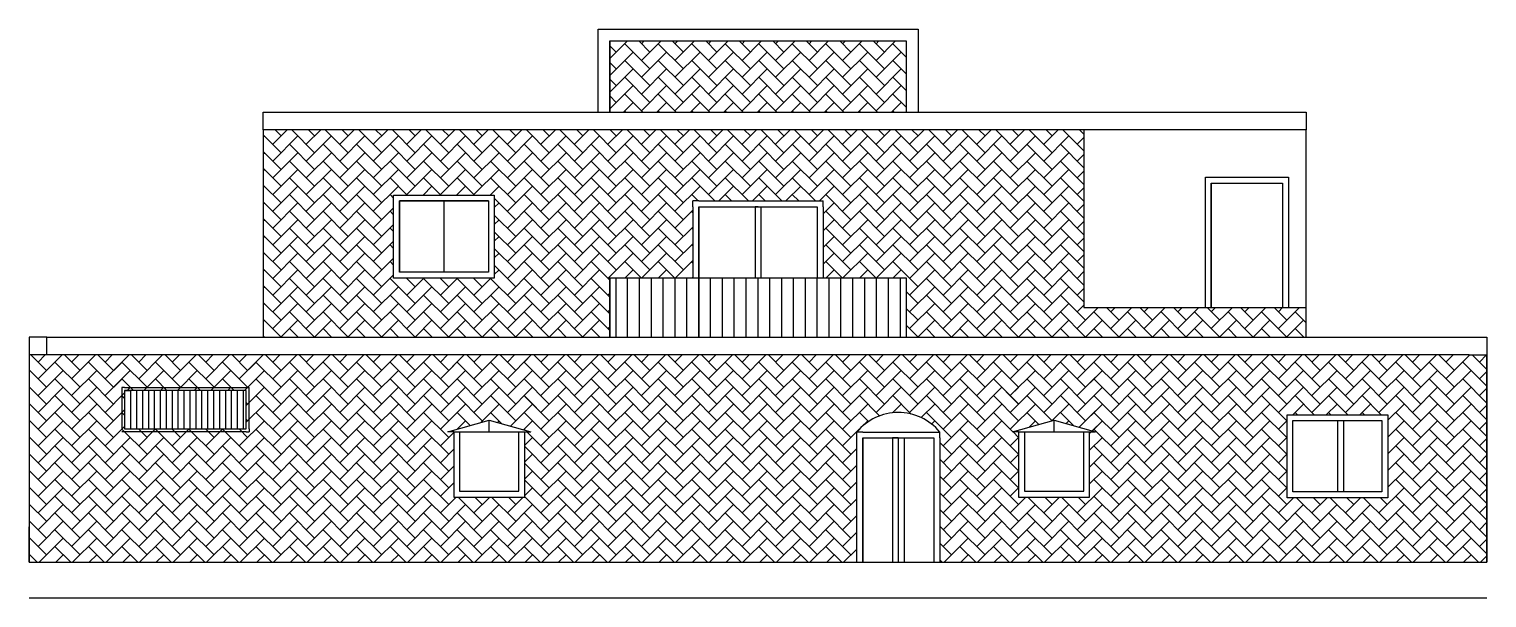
# Model space of a CAD drawing. Header units: inches. Extents: x 77.9 to 111.7, y 0 to 89.2.
# Drawn here: x 79.61 to 104.21, y -0.02 to 9.58 of the extents above; entities that cross this region are included whole.
import ezdxf

# ---------------------------------------------------------------- set-up
doc = ezdxf.new("R2010")
doc.units = ezdxf.units.IN
doc.header["$MEASUREMENT"] = 0

msp = doc.modelspace()

# ---------------------------------------------------------------- hatches: boundary and pattern name
at = {"true_color": 0x9898cc}
h = msp.add_hatch(dxfattribs=at)
h.set_pattern_fill('AR-HBONE', color=253, scale=0.05)
h.paths.add_polyline_path([(86.776, 4.081), (83.322, 4.081), (83.322, 3.532), (83.272, 3.532), (81.222, 3.532), (81.172, 3.532), (81.172, 4.081), (79.911, 4.081), (79.611, 4.081), (79.611, 0.581), (93.578, 0.581), (93.578, 2.68), (93.578, 2.78, -0.471561), (94.978, 2.78), (94.978, 2.68), (94.978, 0.581), (104.211, 0.581), (104.211, 4.081), (103.911, 4.081), (97.507, 4.081), (97.507, 2.81), (97.607, 2.781), (97.507, 2.781), (97.507, 1.681), (96.307, 1.681), (96.307, 2.781), (96.207, 2.781), (96.307, 2.81), (96.307, 4.081), (87.976, 4.081), (87.976, 2.81), (88.076, 2.781), (87.976, 2.781), (87.976, 1.681), (86.776, 1.681), (86.776, 2.781), (86.676, 2.781), (86.776, 2.81)])
h.paths.add_polyline_path([(83.272, 2.832), (81.222, 2.832), (81.222, 3.482), (81.272, 3.482), (81.322, 3.482), (83.272, 3.482)], flags=16)
h.paths.add_polyline_path([(100.839, 3.072), (102.539, 3.072), (102.539, 1.672), (100.839, 1.672)], flags=16)
h.paths.add_polyline_path([(100.939, 2.972), (102.439, 2.972), (102.439, 1.772), (100.939, 1.772)], flags=0)
h.paths.add_polyline_path([(96.307, 7.881), (87.976, 7.881), (87.976, 4.381), (89.411, 4.381), (89.411, 5.381), (90.811, 5.381), (90.811, 6.581), (90.811, 6.681), (90.911, 6.681), (92.911, 6.681), (93.011, 6.68), (93.011, 6.581), (93.011, 5.381), (94.411, 5.381), (94.411, 4.381), (96.307, 4.381)])
h.paths.add_polyline_path([(85.761, 6.78), (86.776, 6.78), (86.776, 7.881), (83.561, 7.881), (83.561, 4.381), (86.776, 4.381), (86.776, 5.38), (85.761, 5.38)])
h.paths.add_polyline_path([(87.976, 7.881), (86.776, 7.881), (86.776, 6.78), (87.461, 6.78), (87.461, 5.38), (86.776, 5.38), (86.776, 4.381), (87.976, 4.381)])
h.paths.add_polyline_path([(97.411, 7.881), (96.307, 7.881), (96.307, 4.381), (97.507, 4.381), (97.507, 4.881), (97.411, 4.881)])
h.paths.add_polyline_path([(101.161, 4.881), (98.826, 4.881), (97.507, 4.881), (97.507, 4.381), (101.161, 4.381)])
h.paths.add_polyline_path([(94.411, 9.381), (89.411, 9.381), (89.411, 8.181), (94.411, 8.181)])
h = msp.add_hatch()
h.set_pattern_fill('GOST_GLASS', color=256)
h.set_pattern_definition([(45, (0, 0), (8.48528, 0), [5, -7]), (45, (2.1213, 0), (8.48528, 0), [2, -10]), (45, (0, 2.1213), (8.48528, 0), [2, -10])])
h.paths.add_polyline_path([(90.811, 6.681), (90.911, 6.681), (92.911, 6.681), (93.011, 6.68), (93.011, 6.581), (93.011, 5.381), (94.411, 5.381), (94.411, 4.381), (101.161, 4.381), (101.161, 4.881), (98.826, 4.881), (97.411, 4.881), (97.411, 7.881), (83.561, 7.881), (83.561, 4.381), (89.411, 4.381), (89.411, 5.381), (90.811, 5.381), (90.811, 6.581)])
h.paths.add_polyline_path([(87.461, 5.38), (85.761, 5.38), (85.761, 6.78), (87.461, 6.78)], flags=16)
h.paths.add_polyline_path([(87.361, 5.48), (85.861, 5.48), (85.861, 6.68), (87.361, 6.68)], flags=0)
h = msp.add_hatch(dxfattribs=at)
h.set_pattern_fill('AR-HBONE', color=253, scale=0.05)
h.paths.add_polyline_path([(104.211, 4.081), (103.911, 4.081), (79.911, 4.081), (79.611, 4.081), (79.611, 0.581), (93.578, 0.581), (93.578, 2.68), (93.578, 2.78, -0.471561), (94.978, 2.78), (94.978, 2.68), (94.978, 0.581), (104.211, 0.581)])
h.paths.add_polyline_path([(87.376, 2.981), (88.076, 2.781), (87.976, 2.781), (87.976, 1.681), (86.776, 1.681), (86.776, 2.781), (86.676, 2.781)], flags=16)
h.paths.add_polyline_path([(87.876, 2.781), (87.876, 1.781), (86.876, 1.781), (86.876, 2.781)], flags=0)
h.paths.add_polyline_path([(83.272, 3.482), (83.272, 2.832), (81.222, 2.832), (81.222, 3.482), (81.322, 3.482)], flags=16)
h.paths.add_polyline_path([(96.207, 2.781), (96.907, 2.981), (97.607, 2.781), (97.507, 2.781), (97.507, 1.681), (96.307, 1.681), (96.307, 2.781)], flags=16)
h.paths.add_polyline_path([(97.407, 2.781), (97.407, 1.781), (96.407, 1.781), (96.407, 2.781)], flags=0)
h.paths.add_polyline_path([(100.839, 3.072), (102.539, 3.072), (102.539, 1.672), (100.839, 1.672)], flags=16)
h.paths.add_polyline_path([(100.939, 2.972), (102.439, 2.972), (102.439, 1.772), (100.939, 1.772)], flags=0)

# ---------------------------------------------------------------- linework, layer by layer
for p, q in [((89.411, 9.381), (89.411, 8.181)), ((89.411, 9.381), (89.411, 8.181)), ((89.411, 8.181), (89.411, 9.381)), ((89.411, 9.381), (94.411, 9.381)), ((94.411, 9.381), (94.411, 8.181)), ((94.411, 9.381), (94.411, 8.181)), ((83.561, 7.881), (83.561, 8.181)), ((83.561, 8.181), (101.161, 8.181)), ((101.161, 8.181), (101.161, 7.881)), ((101.161, 7.881), (83.561, 7.881)), ((83.561, 7.881), (83.561, 4.381)), ((97.411, 7.881), (97.411, 4.881)), ((101.161, 4.381), (101.161, 7.881)), ((99.561, 4.881), (99.561, 6.981)), ((99.561, 6.981), (100.761, 6.981)), ((99.561, 6.981), (99.561, 4.881)), ((100.761, 6.981), (100.761, 4.881)), ((87.361, 6.68), (85.861, 6.68)), ((85.861, 6.68), (85.861, 5.48)), ((86.611, 6.68), (86.611, 5.48)), ((87.361, 6.68), (87.361, 5.48)), ((87.361, 6.68), (87.361, 5.48)), ((90.911, 6.681), (90.811, 6.681)), ((90.811, 6.581), (90.811, 6.68)), ((90.911, 6.681), (92.911, 6.681)), ((92.911, 6.681), (93.011, 6.68)), ((93.011, 6.581), (93.011, 6.68)), ((90.811, 6.581), (90.811, 5.381)), ((90.911, 6.581), (92.911, 6.581)), ((90.911, 6.581), (90.911, 5.381)), ((90.911, 6.581), (91.911, 6.581)), ((91.911, 6.581), (91.861, 6.581)), ((91.861, 6.581), (91.861, 5.381)), ((91.911, 6.581), (91.961, 6.581)), ((91.961, 6.581), (91.961, 5.381)), ((92.911, 6.581), (92.911, 5.381)), ((93.011, 6.581), (93.011, 5.381)), ((87.361, 5.48), (85.861, 5.48)), ((89.411, 4.381), (89.411, 5.381)), ((89.411, 5.381), (94.411, 5.381)), ((89.411, 5.381), (89.411, 4.381)), ((89.511, 5.381), (89.511, 4.381)), ((89.711, 4.381), (89.711, 5.381)), ((89.911, 4.381), (89.911, 5.381)), ((90.111, 4.381), (90.111, 5.381)), ((90.311, 4.381), (90.311, 5.381)), ((90.511, 4.381), (90.511, 5.381)), ((90.711, 4.381), (90.711, 5.381)), ((90.911, 4.381), (90.911, 5.381)), ((90.911, 5.381), (90.911, 4.381)), ((91.111, 4.381), (91.111, 5.381)), ((91.311, 4.381), (91.311, 5.381)), ((91.511, 4.381), (91.511, 5.381)), ((91.711, 4.381), (91.711, 5.381)), ((91.911, 4.381), (91.911, 5.381)), ((92.111, 4.381), (92.111, 5.381)), ((92.311, 4.381), (92.311, 5.381)), ((92.511, 4.381), (92.511, 5.381)), ((92.711, 4.381), (92.711, 5.381)), ((92.911, 4.381), (92.911, 5.381)), ((93.111, 4.381), (93.111, 5.381)), ((93.311, 4.381), (93.311, 5.381)), ((93.511, 4.381), (93.511, 5.381)), ((93.711, 4.381), (93.711, 5.381)), ((93.911, 4.381), (93.911, 5.381)), ((94.111, 4.381), (94.111, 5.381)), ((94.311, 5.381), (94.311, 4.381)), ((94.411, 5.381), (94.411, 4.381)), ((94.411, 5.381), (94.411, 4.381)), ((97.411, 4.881), (98.826, 4.881)), ((98.826, 4.881), (101.161, 4.881)), ((79.611, 4.381), (79.611, 0.581)), ((79.911, 4.381), (79.611, 4.381)), ((79.911, 4.081), (79.911, 4.381)), ((79.911, 4.381), (103.911, 4.381)), ((83.561, 4.381), (101.161, 4.381)), ((90.911, 4.381), (92.911, 4.381)), ((103.911, 4.381), (104.211, 4.381)), ((104.211, 4.381), (104.211, 0.581)), ((79.911, 4.081), (79.611, 4.081)), ((103.911, 4.081), (79.911, 4.081)), ((103.911, 4.081), (104.211, 4.081)), ((104.211, 0.581), (104.211, 4.081)), ((81.172, 3.532), (81.172, 2.832)), ((81.222, 3.532), (81.172, 3.532)), ((81.222, 3.532), (83.272, 3.532)), ((81.222, 3.482), (81.222, 2.832)), ((81.272, 3.482), (81.222, 3.482)), ((81.222, 3.482), (81.322, 3.482)), ((83.272, 3.482), (81.272, 3.482)), ((81.322, 3.482), (81.322, 2.832)), ((81.422, 3.482), (81.422, 2.832)), ((81.522, 3.482), (81.522, 2.832)), ((81.622, 3.482), (81.622, 2.832)), ((81.722, 3.482), (81.722, 2.832)), ((81.822, 3.482), (81.822, 2.832)), ((81.922, 3.482), (81.922, 2.832)), ((82.022, 3.482), (82.022, 2.832)), ((82.122, 3.482), (82.122, 2.832)), ((82.222, 3.482), (82.222, 2.832)), ((82.322, 3.482), (82.322, 2.832)), ((82.422, 3.482), (82.422, 2.832)), ((82.522, 3.482), (82.522, 2.832)), ((82.622, 3.482), (82.622, 2.832)), ((82.722, 3.482), (82.722, 2.832)), ((82.822, 3.482), (82.822, 2.832)), ((82.922, 3.482), (82.922, 2.832)), ((83.018, 3.479), (83.018, 2.829)), ((83.122, 3.482), (83.122, 2.832)), ((83.222, 3.482), (83.222, 2.832)), ((83.272, 3.532), (83.322, 3.532)), ((83.272, 2.832), (83.272, 3.482)), ((83.322, 2.832), (83.322, 3.532)), ((81.172, 3.281), (81.172, 3.231)), ((86.676, 2.781), (87.376, 2.981)), ((87.376, 2.781), (87.376, 2.981)), ((87.376, 2.981), (88.076, 2.781)), ((96.207, 2.781), (96.907, 2.981)), ((96.907, 2.781), (96.907, 2.981)), ((96.907, 2.981), (96.907, 2.981)), ((96.907, 2.981), (97.607, 2.781)), ((101.689, 2.972), (101.689, 1.772)), ((101.689, 2.972), (101.789, 2.972)), ((101.789, 2.972), (101.789, 1.772)), ((83.272, 2.782), (81.172, 2.782)), ((81.222, 2.832), (83.272, 2.832)), ((83.272, 2.782), (83.322, 2.782)), ((83.322, 2.832), (83.322, 2.782)), ((83.322, 2.832), (83.324, 2.832)), ((86.776, 2.781), (86.676, 2.781)), ((86.776, 2.781), (87.976, 2.781)), ((86.876, 2.781), (86.876, 1.781)), ((87.876, 1.781), (87.876, 2.781)), ((87.976, 2.781), (88.076, 2.781)), ((93.578, 2.68), (93.578, 2.78)), ((93.678, 2.78), (93.578, 2.78)), ((93.678, 2.78), (94.878, 2.78)), ((94.628, 2.78), (94.628, 2.78)), ((94.878, 2.78), (94.978, 2.78)), ((94.978, 2.68), (94.978, 2.78)), ((96.307, 2.781), (96.207, 2.781)), ((96.307, 2.781), (97.507, 2.781)), ((96.407, 2.781), (96.407, 1.781)), ((97.407, 1.781), (97.407, 2.781)), ((97.407, 2.781), (97.607, 2.781)), ((97.507, 2.781), (97.607, 2.781)), ((93.578, 0.58), (93.578, 2.68)), ((93.678, 0.58), (93.678, 2.68)), ((93.678, 2.68), (94.878, 2.68)), ((93.678, 2.68), (93.678, 0.58)), ((93.678, 0.58), (93.678, 2.68)), ((93.678, 2.68), (94.278, 2.68)), ((94.278, 2.68), (94.178, 2.68)), ((94.178, 2.68), (94.178, 0.58)), ((94.278, 2.68), (94.278, 0.58)), ((94.278, 2.68), (94.378, 2.68)), ((94.378, 2.68), (94.378, 0.58)), ((94.878, 2.68), (94.878, 0.58)), ((94.978, 2.68), (94.978, 0.58)), ((96.407, 2.528), (96.407, 1.781)), ((97.407, 1.781), (97.407, 2.528)), ((86.876, 1.781), (87.876, 1.781)), ((96.407, 1.781), (97.407, 1.781)), ((79.611, 0.581), (79.611, 1.181)), ((79.611, 0.581), (104.211, 0.581)), ((79.611, -0.019), (104.211, -0.019))]:
    msp.add_line(p, q)
for points in [[(89.211, 8.181), (89.211, 9.581), (94.611, 9.581), (94.611, 8.181)], [(89.411, 8.181), (89.411, 9.381), (94.411, 9.381), (94.411, 8.181)], [(99.461, 4.881), (99.461, 7.081), (100.861, 7.081), (100.861, 4.881)], [(99.561, 4.881), (99.561, 6.981), (100.761, 6.981), (100.761, 4.881)], [(99.561, 4.881), (99.561, 6.981), (100.761, 6.981), (100.761, 4.881)], [(85.861, 5.48), (85.861, 6.68), (87.361, 6.68), (87.361, 5.48), (85.861, 5.48)], [(85.861, 6.68), (87.361, 6.68), (87.361, 5.48), (85.861, 5.48), (85.861, 6.68)], [(90.911, 5.381), (90.911, 6.581), (92.911, 6.581), (92.911, 5.381)], [(86.776, 2.781), (86.776, 1.681), (87.976, 1.681), (87.976, 2.781)], [(86.876, 2.781), (86.876, 1.781), (87.876, 1.781), (87.876, 2.781)], [(86.876, 2.781), (86.876, 1.781), (87.876, 1.781), (87.876, 2.781)], [(96.307, 2.781), (96.307, 1.681), (97.507, 1.681), (97.507, 2.781)], [(96.407, 2.781), (96.407, 1.781), (97.407, 1.781), (97.407, 2.781)], [(96.407, 2.781), (96.407, 1.781), (97.407, 1.781), (97.407, 2.781)]]:
    msp.add_lwpolyline(points)
for points in [[(85.761, 5.38), (85.761, 6.78), (87.461, 6.78), (87.461, 5.38)], [(100.839, 1.672), (100.839, 3.072), (102.539, 3.072), (102.539, 1.672)], [(100.939, 1.772), (100.939, 2.972), (102.439, 2.972), (102.439, 1.772)]]:
    msp.add_lwpolyline(points, close=True)
msp.add_arc((94.278, 2.203), 0.907, 39.5065, 140.4935)

doc.saveas('drawing.dxf')
